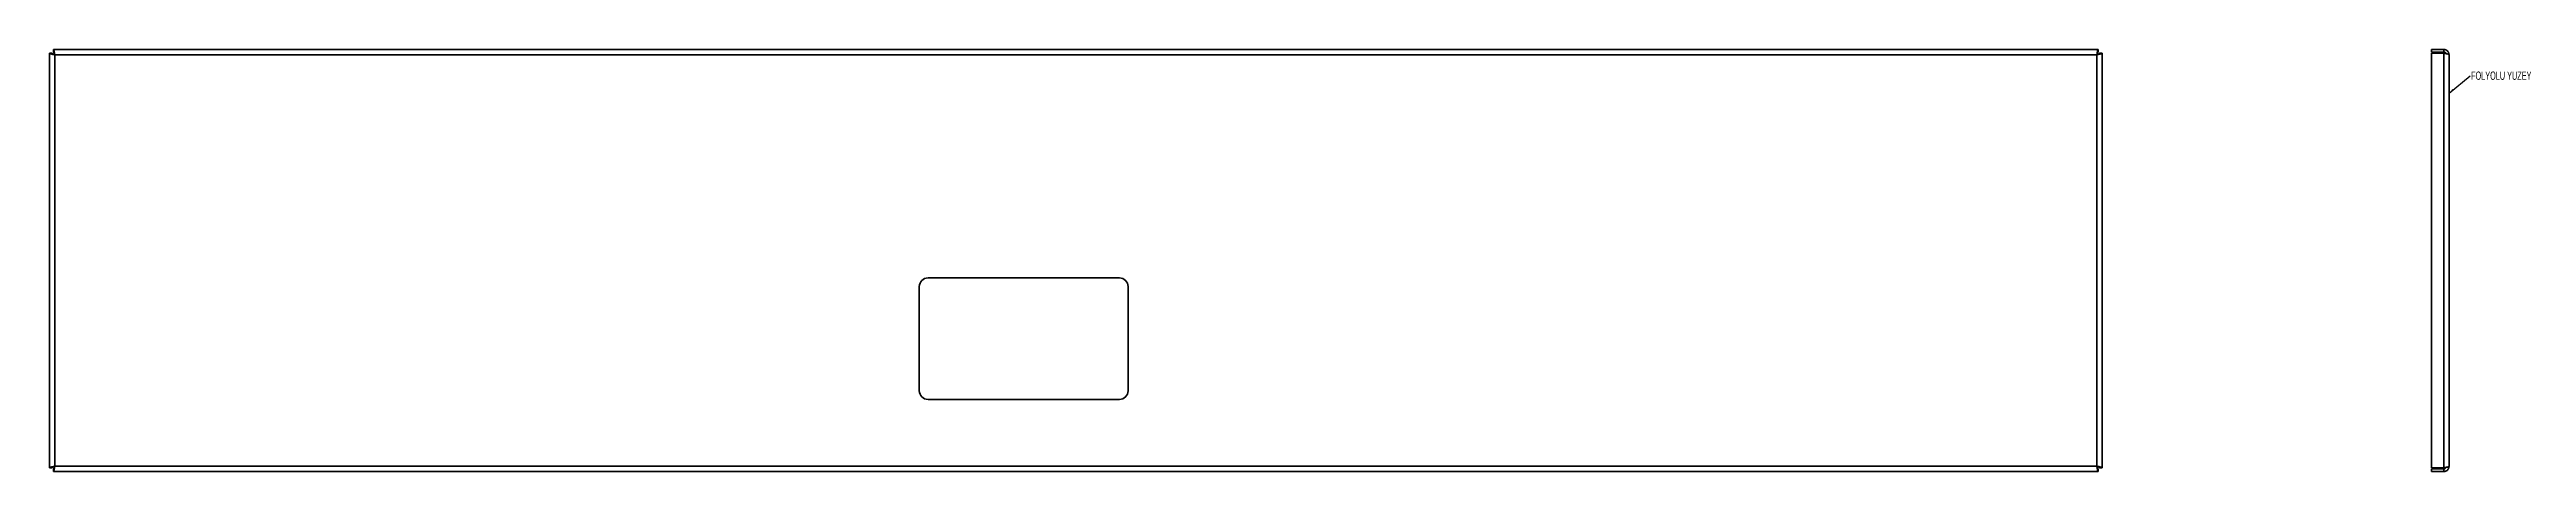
# Model space of a CAD drawing. Header units: millimetres. Extents: x -995 to 1199, y -614 to 487.
# Drawn here: x -995 to 429, y 244 to 487 of the extents above; entities that cross this region are included whole.
import ezdxf

# ---------------------------------------------------------------- set-up
doc = ezdxf.new("R2010")
doc.units = ezdxf.units.MM
doc.styles.add('SLDTEXTSTYLE0', font='TXT', dxfattribs={"width": 0.605})
doc.dimstyles.new('SLDDIMSTYLE0', dxfattribs={"dimtxt": 0.18, "dimasz": 3, "dimexe": 0, "dimexo": 0.0625, "dimgap": 0, "dimtad": 0, "dimtih": 1, "dimtoh": 1, "dimdec": 0, "dimrnd": 1e-09, "dimzin": 0, "dimdsep": 46, "dimtxsty": 'Standard', "dimsah": 1, "dimcen": 0.09, "dimadec": 0, "dimazin": 0, "dimtfac": 3, "dimtdec": 0, "dimtofl": 0, "dimtmove": 0, "dimatfit": 3, "dimfxl": 1, "dimfrac": 2, "dimtolj": 1, "dimtzin": 0, "dimarcsym": 0})

# ---------------------------------------------------------------- blocks, each defined once
blk = doc.blocks.new('SW_NOTE_0_1')
at = {"color": 0, "linetype": 'Continuous', "lineweight": 0, "insert": (0.6, 2.4), "char_height": 4.763, "attachment_point": 1, "style": 'SLDTEXTSTYLE0'}
blk.add_mtext('FOLYOLU YUZEY', dxfattribs=at)

msp = doc.modelspace()

# ---------------------------------------------------------------- linework, layer by layer
at = {"color": 7, "linetype": 'Continuous', "lineweight": 35}
for p, q in [((-994.7, 484.9), (-993.2, 484.9)), ((-994.7, 484.9), (-994.7, 246.3)), ((183.1, 487.1), (-992.5, 487.1)), ((-992.5, 487.1), (-992.5, 485.6)), ((183.1, 487.1), (183.1, 485.6)), ((185.3, 484.9), (183.8, 484.9)), ((185.3, 246.3), (185.3, 484.9)), ((374.7, 487.1), (374.7, 485.6)), ((381.7, 487.1), (374.7, 487.1)), ((381.7, 485.6), (374.7, 485.6)), ((374.7, 484.9), (374.7, 246.3)), ((381.7, 484.9), (374.7, 484.9)), ((381.7, 487.1), (381.7, 485.6)), ((381.7, 484.9), (381.7, 246.3)), ((182.3, 484.1), (-991.7, 484.1)), ((-991.7, 484.1), (-991.7, 247.1)), ((182.3, 247.1), (182.3, 484.1)), ((384.7, 484.1), (384.7, 247.1)), ((-494.7, 350.6), (-494.7, 290.6)), ((-379.7, 355.6), (-489.7, 355.6)), ((-374.7, 290.6), (-374.7, 350.6)), ((-489.7, 285.6), (-379.7, 285.6)), ((-994.7, 246.3), (-993.2, 246.3)), ((-992.5, 244.1), (-992.5, 245.6)), ((-992.5, 244.1), (183.1, 244.1)), ((-991.7, 247.1), (182.3, 247.1)), ((183.1, 244.1), (183.1, 245.6)), ((185.3, 246.3), (183.8, 246.3)), ((381.7, 246.3), (374.7, 246.3)), ((374.7, 244.1), (374.7, 245.6)), ((381.7, 245.6), (374.7, 245.6)), ((381.7, 244.1), (374.7, 244.1)), ((381.7, 244.1), (381.7, 245.6))]:
    msp.add_line(p, q, dxfattribs=at)
for centre, start, end in [((-489.7, 350.6), 90, 180), ((-379.7, 350.6), 0, 90), ((-489.7, 290.6), 180, 270), ((-379.7, 290.6), 270, 0)]:
    msp.add_arc(centre, 5, start, end, dxfattribs=at)
for points, knots in [([(-994.7, 484.9), (-994.7, 484.9), (-994.7, 484.8), (-994.6, 484.8), (-994.6, 484.7), (-994.4, 484.7), (-994.3, 484.6), (-994.1, 484.6), (-994, 484.5), (-993.7, 484.5), (-993.6, 484.4), (-993.2, 484.4), (-993.1, 484.3), (-992.5, 484.2), (-992.1, 484.2), (-991.7, 484.1)], [0, 0, 0, 0, 0.125, 0.125, 0.25, 0.25, 0.375, 0.375, 0.5, 0.5, 0.625, 0.625, 0.75, 0.75, 1, 1, 1, 1]), ([(-993.2, 484.9), (-993.2, 484.8), (-993.2, 484.8), (-993.1, 484.7), (-993, 484.6), (-992.9, 484.6), (-992.9, 484.5), (-992.7, 484.5), (-992.7, 484.4), (-992.5, 484.4), (-992.4, 484.3), (-992.1, 484.2), (-991.9, 484.2), (-991.7, 484.1)], [0, 0, 0, 0, 0.25, 0.25, 0.375, 0.375, 0.5, 0.5, 0.625, 0.625, 0.75, 0.75, 1, 1, 1, 1]), ([(-991.7, 484.1), (-991.8, 484.3), (-991.8, 484.5), (-991.9, 484.9), (-991.9, 485.1), (-992, 485.4), (-992, 485.6), (-992.1, 485.9), (-992.1, 486.1), (-992.2, 486.4), (-992.2, 486.5), (-992.3, 486.7), (-992.3, 486.8), (-992.4, 487), (-992.5, 487.1), (-992.5, 487.1)], [0, 0, 0, 0, 0.125, 0.125, 0.25, 0.25, 0.375, 0.375, 0.5, 0.5, 0.625, 0.625, 0.75, 0.75, 1, 1, 1, 1]), ([(-991.7, 484.1), (-991.8, 484.3), (-991.9, 484.5), (-992, 484.8), (-992, 484.9), (-992.1, 485), (-992.1, 485.1), (-992.2, 485.2), (-992.2, 485.3), (-992.3, 485.4), (-992.3, 485.4), (-992.4, 485.6), (-992.5, 485.6), (-992.5, 485.6)], [0, 0, 0, 0, 0.25, 0.25, 0.375, 0.375, 0.5, 0.5, 0.625, 0.625, 0.75, 0.75, 1, 1, 1, 1]), ([(183.1, 487.1), (183, 487.1), (183, 487.1), (182.9, 487), (182.9, 486.9), (182.8, 486.8), (182.8, 486.7), (182.7, 486.5), (182.7, 486.4), (182.6, 486.1), (182.6, 485.9), (182.5, 485.6), (182.5, 485.4), (182.4, 484.9), (182.3, 484.5), (182.3, 484.1)], [0, 0, 0, 0, 0.125, 0.125, 0.25, 0.25, 0.375, 0.375, 0.5, 0.5, 0.625, 0.625, 0.75, 0.75, 1, 1, 1, 1]), ([(183.1, 485.6), (183, 485.6), (182.9, 485.6), (182.8, 485.4), (182.8, 485.4), (182.7, 485.3), (182.7, 485.2), (182.6, 485.1), (182.6, 485), (182.5, 484.9), (182.5, 484.8), (182.4, 484.5), (182.3, 484.3), (182.3, 484.1)], [0, 0, 0, 0, 0.25, 0.25, 0.375, 0.375, 0.5, 0.5, 0.625, 0.625, 0.75, 0.75, 1, 1, 1, 1]), ([(182.3, 484.1), (182.5, 484.1), (182.7, 484.2), (183, 484.2), (183.2, 484.3), (183.6, 484.3), (183.8, 484.4), (184.1, 484.4), (184.2, 484.5), (184.5, 484.5), (184.6, 484.6), (184.9, 484.6), (185, 484.7), (185.2, 484.8), (185.3, 484.8), (185.3, 484.9)], [0, 0, 0, 0, 0.125, 0.125, 0.25, 0.25, 0.375, 0.375, 0.5, 0.5, 0.625, 0.625, 0.75, 0.75, 1, 1, 1, 1]), ([(182.3, 484.1), (182.5, 484.2), (182.7, 484.2), (182.9, 484.3), (183, 484.4), (183.2, 484.4), (183.3, 484.5), (183.4, 484.5), (183.5, 484.6), (183.6, 484.6), (183.6, 484.7), (183.7, 484.8), (183.8, 484.8), (183.8, 484.9)], [0, 0, 0, 0, 0.25, 0.25, 0.375, 0.375, 0.5, 0.5, 0.625, 0.625, 0.75, 0.75, 1, 1, 1, 1]), ([(384.7, 484.1), (384.7, 484.3), (384.7, 484.5), (384.6, 484.9), (384.6, 485.1), (384.4, 485.4), (384.3, 485.6), (384.1, 485.9), (384, 486.1), (383.7, 486.4), (383.5, 486.5), (383.2, 486.7), (383, 486.8), (382.5, 487), (382.1, 487.1), (381.7, 487.1)], [0, 0, 0, 0, 0.125, 0.125, 0.25, 0.25, 0.375, 0.375, 0.5, 0.5, 0.625, 0.625, 0.75, 0.75, 1, 1, 1, 1]), ([(383.1, 484.6), (383, 484.8), (382.9, 485.1), (382.4, 485.4), (382, 485.6), (381.8, 485.6), (381.7, 485.6)], [0, 0, 0, 0, 0.281862, 0.579572, 0.877282, 1, 1, 1, 1]), ([(381.7, 484.9), (381.9, 484.9), (382.1, 484.8), (382.5, 484.8), (382.7, 484.7), (383, 484.7), (383.2, 484.6), (383.5, 484.6), (383.7, 484.5), (384, 484.5), (384.1, 484.4), (384.3, 484.4), (384.4, 484.3), (384.6, 484.2), (384.7, 484.2), (384.7, 484.1)], [0, 0, 0, 0, 0.125, 0.125, 0.25, 0.25, 0.375, 0.375, 0.5, 0.5, 0.625, 0.625, 0.75, 0.75, 1, 1, 1, 1]), ([(-991.7, 247.1), (-991.9, 247.1), (-992.1, 247), (-992.5, 247), (-992.7, 246.9), (-993.1, 246.9), (-993.2, 246.8), (-993.6, 246.8), (-993.7, 246.7), (-994, 246.7), (-994.1, 246.6), (-994.3, 246.6), (-994.4, 246.5), (-994.7, 246.4), (-994.7, 246.4), (-994.7, 246.3)], [0, 0, 0, 0, 0.125, 0.125, 0.25, 0.25, 0.375, 0.375, 0.5, 0.5, 0.625, 0.625, 0.75, 0.75, 1, 1, 1, 1]), ([(-991.7, 247.1), (-991.9, 247), (-992.1, 247), (-992.4, 246.9), (-992.5, 246.8), (-992.7, 246.8), (-992.7, 246.7), (-992.9, 246.7), (-992.9, 246.6), (-993, 246.6), (-993.1, 246.5), (-993.2, 246.4), (-993.2, 246.4), (-993.2, 246.3)], [0, 0, 0, 0, 0.25, 0.25, 0.375, 0.375, 0.5, 0.5, 0.625, 0.625, 0.75, 0.75, 1, 1, 1, 1]), ([(-992.5, 244.1), (-992.5, 244.1), (-992.5, 244.1), (-992.4, 244.2), (-992.4, 244.3), (-992.3, 244.4), (-992.3, 244.5), (-992.2, 244.7), (-992.2, 244.8), (-992.1, 245.1), (-992.1, 245.3), (-992, 245.6), (-992, 245.8), (-991.9, 246.3), (-991.8, 246.7), (-991.7, 247.1)], [0, 0, 0, 0, 0.125, 0.125, 0.25, 0.25, 0.375, 0.375, 0.5, 0.5, 0.625, 0.625, 0.75, 0.75, 1, 1, 1, 1]), ([(-992.5, 245.6), (-992.5, 245.6), (-992.4, 245.6), (-992.3, 245.8), (-992.3, 245.8), (-992.2, 245.9), (-992.2, 246), (-992.1, 246.1), (-992.1, 246.2), (-992, 246.3), (-992, 246.4), (-991.9, 246.7), (-991.8, 246.9), (-991.7, 247.1)], [0, 0, 0, 0, 0.25, 0.25, 0.375, 0.375, 0.5, 0.5, 0.625, 0.625, 0.75, 0.75, 1, 1, 1, 1]), ([(185.3, 246.3), (185.3, 246.3), (185.2, 246.4), (185.2, 246.4), (185.1, 246.5), (185, 246.5), (184.9, 246.6), (184.6, 246.6), (184.5, 246.7), (184.2, 246.7), (184.1, 246.8), (183.8, 246.8), (183.6, 246.9), (183.1, 247), (182.7, 247), (182.3, 247.1)], [0, 0, 0, 0, 0.125, 0.125, 0.25, 0.25, 0.375, 0.375, 0.5, 0.5, 0.625, 0.625, 0.75, 0.75, 1, 1, 1, 1]), ([(183.8, 246.3), (183.8, 246.4), (183.7, 246.4), (183.6, 246.5), (183.6, 246.6), (183.5, 246.6), (183.4, 246.7), (183.3, 246.7), (183.2, 246.8), (183, 246.8), (182.9, 246.9), (182.7, 247), (182.5, 247), (182.3, 247.1)], [0, 0, 0, 0, 0.25, 0.25, 0.375, 0.375, 0.5, 0.5, 0.625, 0.625, 0.75, 0.75, 1, 1, 1, 1]), ([(182.3, 247.1), (182.3, 246.9), (182.3, 246.7), (182.4, 246.3), (182.4, 246.1), (182.5, 245.8), (182.5, 245.6), (182.6, 245.3), (182.6, 245.1), (182.7, 244.8), (182.7, 244.7), (182.8, 244.5), (182.8, 244.4), (182.9, 244.2), (183, 244.1), (183.1, 244.1)], [0, 0, 0, 0, 0.125, 0.125, 0.25, 0.25, 0.375, 0.375, 0.5, 0.5, 0.625, 0.625, 0.75, 0.75, 1, 1, 1, 1]), ([(182.3, 247.1), (182.3, 246.9), (182.4, 246.7), (182.5, 246.4), (182.5, 246.3), (182.6, 246.2), (182.6, 246.1), (182.7, 246), (182.7, 245.9), (182.8, 245.8), (182.8, 245.8), (182.9, 245.6), (183, 245.6), (183.1, 245.6)], [0, 0, 0, 0, 0.25, 0.25, 0.375, 0.375, 0.5, 0.5, 0.625, 0.625, 0.75, 0.75, 1, 1, 1, 1]), ([(384.7, 247.1), (384.7, 247.1), (384.7, 247), (384.6, 247), (384.6, 246.9), (384.4, 246.9), (384.3, 246.8), (384.1, 246.8), (384, 246.7), (383.7, 246.7), (383.5, 246.6), (383.2, 246.6), (383, 246.5), (382.5, 246.4), (382.1, 246.4), (381.7, 246.3)], [0, 0, 0, 0, 0.125, 0.125, 0.25, 0.25, 0.375, 0.375, 0.5, 0.5, 0.625, 0.625, 0.75, 0.75, 1, 1, 1, 1]), ([(381.7, 244.1), (381.9, 244.1), (382.1, 244.1), (382.5, 244.2), (382.7, 244.3), (383, 244.4), (383.2, 244.5), (383.5, 244.7), (383.7, 244.8), (384, 245.1), (384.1, 245.3), (384.3, 245.6), (384.4, 245.8), (384.6, 246.3), (384.7, 246.7), (384.7, 247.1)], [0, 0, 0, 0, 0.125, 0.125, 0.25, 0.25, 0.375, 0.375, 0.5, 0.5, 0.625, 0.625, 0.75, 0.75, 1, 1, 1, 1]), ([(381.7, 245.6), (381.9, 245.6), (382.2, 245.7), (382.7, 245.9), (383, 246.3), (383.1, 246.5), (383.1, 246.6)], [0, 0, 0, 0, 0.299115, 0.5982299, 0.8972447, 1, 1, 1, 1])]:
    msp.add_open_spline(points, degree=3, knots=knots, dxfattribs=at)

# ---------------------------------------------------------------- block references
at = {"color": 7, "linetype": 'Continuous', "lineweight": 0}
msp.add_blockref('SW_NOTE_0_1', (396.8, 472), dxfattribs=at)

# ---------------------------------------------------------------- leaders
msp.add_leader([(384.7, 462), (396.8, 472)], dimstyle='SLDDIMSTYLE0', dxfattribs=at)

doc.saveas('drawing.dxf')
